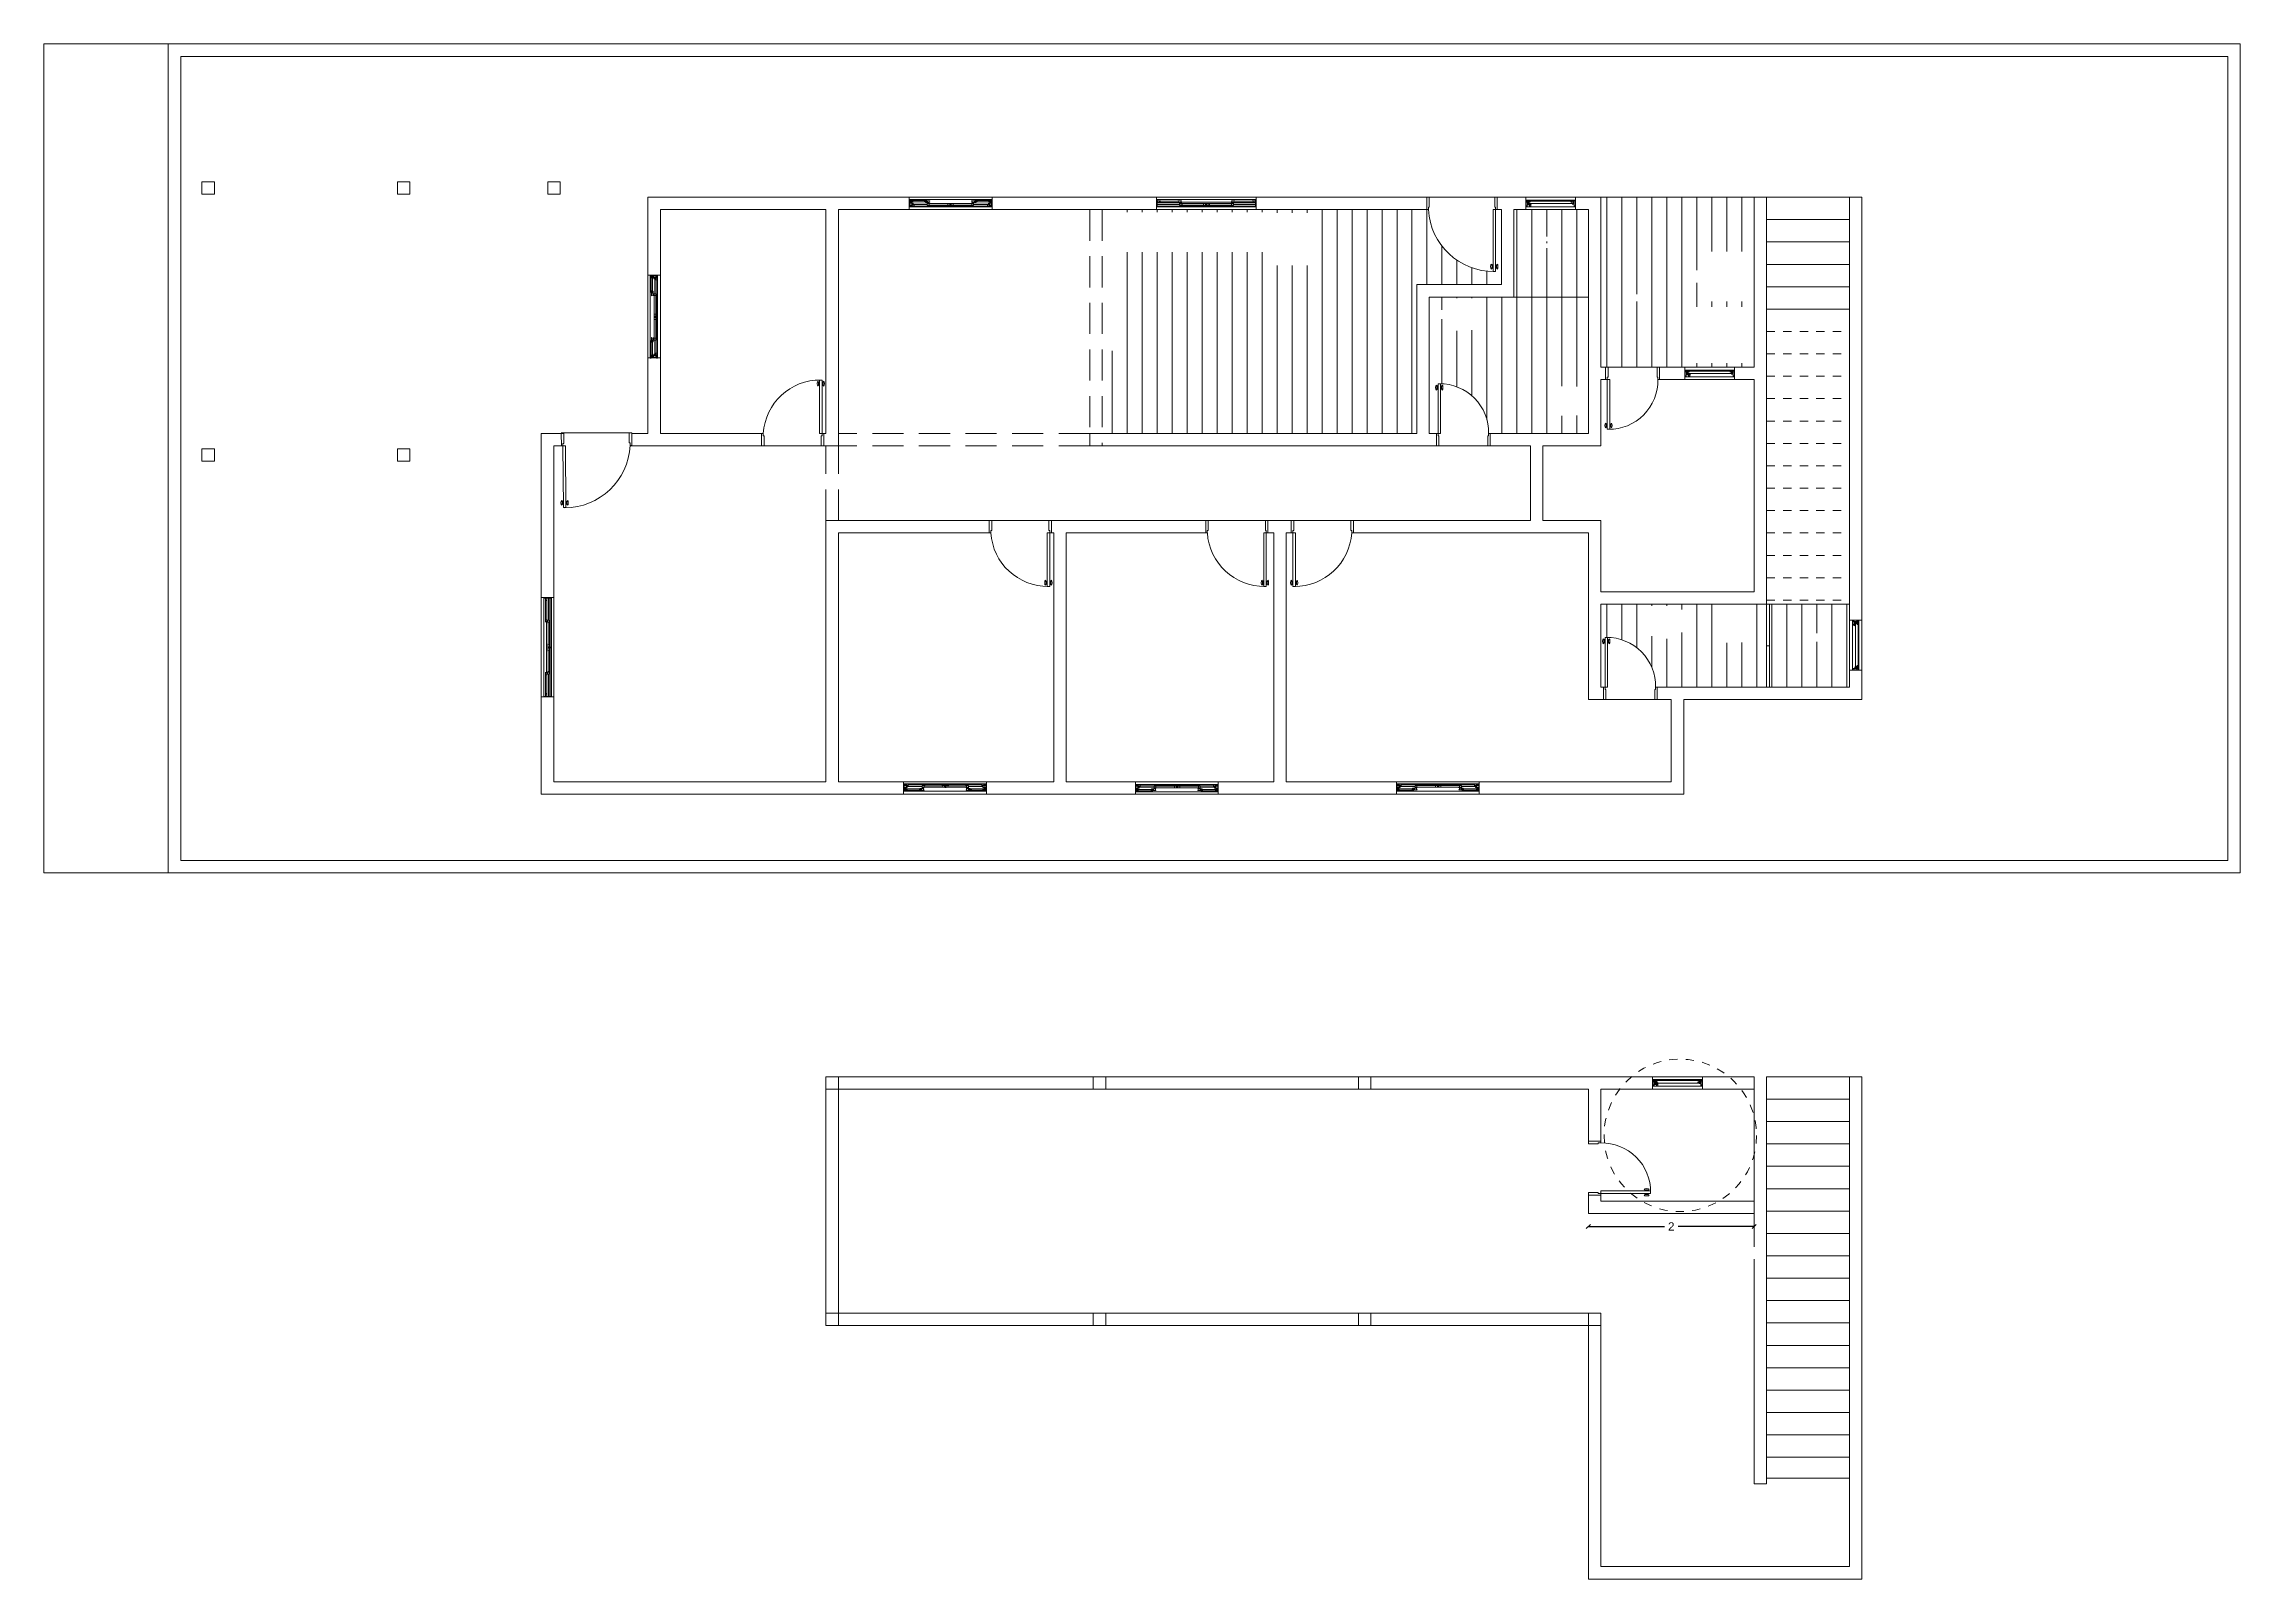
# Model space of a CAD drawing. Header units: metres. Extents: x 1628 to 1845, y 824 to 931.
# Drawn here: x 1754.82 to 1781.32, y 912.91 to 931.43 of the extents above; entities that cross this region are included whole.
import ezdxf

# ---------------------------------------------------------------- set-up
doc = ezdxf.new("R2010")
doc.units = ezdxf.units.M
doc.header["$LTSCALE"] = 0.15
doc.linetypes.add('HIDDEN', pattern=[0.375, 0.25, -0.125])
doc.linetypes.add('HIDDEN2', pattern=[0.1875, 0.125, -0.0625])
doc.layers.get('0').update_dxf_attribs({"lineweight": 0, "plot": 0})
doc.layers.get('Defpoints').update_dxf_attribs({"lineweight": 0})
for name, color, linetype, lineweight in [('Alvenaria', 170, 'Continuous', 0), ('Alvenaria ext', 5, 'Continuous', 5), ('Caixilho', 120, 'Continuous', 0), ('esquadrias', 2, 'Continuous', 0)]:
    doc.layers.add(name, color=color, linetype=linetype, lineweight=lineweight)
doc.styles.get("Standard").update_dxf_attribs({"font": 'arial.ttf'})
doc.dimstyles.new('Lunardi', dxfattribs={"dimtxt": 0.1, "dimasz": 0.05, "dimexe": 0, "dimexo": 0.05, "dimgap": 0.05, "dimtad": 0, "dimzin": 9, "dimtxsty": 'Standard', "dimblk": 'OBLIQUE', "dimcen": 0, "dimse1": 1, "dimse2": 1, "dimclrd": 1, "dimclre": 1, "dimclrt": 1, "dimadec": 0, "dimazin": 0, "dimtfac": 1, "dimtmove": 1, "dimatfit": 2, "dimldrblk": 'OBLIQUE', "dimfxl": 1, "dimarcsym": 0})

msp = doc.modelspace()

# ---------------------------------------------------------------- blocks, each defined once
blk = doc.blocks.new('porta060a')
at = {"layer": 'Caixilho'}
for p, q in [((0.15, 0.63), (0.12, 0.63)), ((0.12, 0.63), (0.12, 0.63)), ((0.12, 0.63), (0.12, 0.62))]:
    blk.add_line(p, q, dxfattribs=at)
for points in [[(0.12, 0.62), (0, 0.62), (0, 0.65), (0.15, 0.65), (0.15, 0.63)], [(0.12, 0.03), (0, 0.03), (0, 0), (0.15, 0), (0.15, 0.02)], [(0.12, 0.03), (0.12, 0.02), (0.15, 0.02)]]:
    blk.add_lwpolyline(points, dxfattribs=at)
for points in [[(0.15, 0.02), (0.15, 0.05), (0.75, 0.05), (0.75, 0.02)], [(0.679, 0.05), (0.729, 0.05), (0.729, 0.055), (0.679, 0.055)], [(0.679, 0.02), (0.729, 0.02), (0.729, 0.015), (0.679, 0.015)], [(0.71, 0.055), (0.698, 0.055), (0.698, 0.063), (0.71, 0.063)], [(0.71, 0.015), (0.698, 0.015), (0.698, 0.007), (0.71, 0.007)]]:
    blk.add_lwpolyline(points, close=True, dxfattribs=at)
blk.add_arc((0.162, 0.042), 0.588, 359.2687, 91.2108, dxfattribs=at)
blk.add_ellipse((0.704, 0.071), major_axis=(-0.0297, 0), ratio=0.275862, dxfattribs=at)
at = {"layer": 'Caixilho', "extrusion": (0, 0, -1)}
blk.add_ellipse((0.704, -0.001), major_axis=(-0.0297, 0), ratio=0.275862, dxfattribs=at)
blk = doc.blocks.new('porta070a')
at = {"layer": 'Caixilho'}
for p, q in [((0.15, 0.73), (0.12, 0.73)), ((0.12, 0.73), (0.12, 0.73)), ((0.12, 0.73), (0.12, 0.72))]:
    blk.add_line(p, q, dxfattribs=at)
for points in [[(0.12, 0.72), (0, 0.72), (0, 0.75), (0.15, 0.75), (0.15, 0.73)], [(0.12, 0.03), (0, 0.03), (0, 0), (0.15, 0), (0.15, 0.02)], [(0.12, 0.03), (0.12, 0.02), (0.15, 0.02)]]:
    blk.add_lwpolyline(points, dxfattribs=at)
for points in [[(0.15, 0.02), (0.15, 0.05), (0.795, 0.05), (0.795, 0.02)], [(0.726, 0.05), (0.776, 0.05), (0.776, 0.055), (0.726, 0.055)], [(0.726, 0.02), (0.776, 0.02), (0.776, 0.015), (0.726, 0.015)], [(0.757, 0.055), (0.745, 0.055), (0.745, 0.063), (0.757, 0.063)], [(0.757, 0.015), (0.745, 0.015), (0.745, 0.007), (0.757, 0.007)]]:
    blk.add_lwpolyline(points, close=True, dxfattribs=at)
blk.add_arc((0.106, 0.042), 0.689, 359.3762, 86.3751, dxfattribs=at)
blk.add_ellipse((0.751, 0.071), major_axis=(-0.0297, 0), ratio=0.275862, dxfattribs=at)
at = {"layer": 'Caixilho', "extrusion": (0, 0, -1)}
blk.add_ellipse((0.751, -0.001), major_axis=(-0.0297, 0), ratio=0.275862, dxfattribs=at)
blk = doc.blocks.new('JCB4F_CS100')
for p, q in [((0, 90), (1000, 90)), ((1000, 0), (0, 0)), ((7, 82), (29, 82)), ((29, 82), (7, 82)), ((7, 69), (28, 69)), ((46, 62), (225, 62)), ((46, 56), (225, 56)), ((46, 13), (178, 13)), ((57, 82), (943, 82)), ((247, 67), (472, 67)), ((247, 50), (472, 50)), ((783, 62), (954, 62)), ((783, 56), (954, 56)), ((954, 13), (822, 13)), ((971, 82), (993, 82)), ((993, 69), (972, 69))]:
    blk.add_line(p, q)
for points in [[(7, 36), (17, 36), (17, 37), (7, 37), (7, 82), (20, 82), (20, 84), (7, 84), (7, 84), (6, 84), (1, 84), (1, 89), (6, 89), (7, 88), (7, 89), (7, 90), (0, 90), (0, 77), (1, 77), (1, 82), (6, 82), (6, 8), (1, 8), (1, 13), (0, 13), (0, 0), (7, 0), (7, 1), (7, 2), (6, 1), (1, 1), (1, 6), (6, 6), (7, 6), (7, 6), (7, 17), (17, 17), (17, 18), (7, 18)], [(993, 36), (983, 36), (983, 37), (993, 37), (993, 82), (980, 82), (980, 84), (993, 84), (993, 84), (994, 84), (999, 84), (999, 89), (994, 89), (993, 88), (993, 89), (993, 90), (1000, 90), (1000, 77), (999, 77), (999, 82), (994, 82), (994, 8), (999, 8), (999, 13), (1000, 13), (1000, 0), (993, 0), (993, 1), (993, 2), (994, 1), (999, 1), (999, 6), (994, 6), (993, 6), (993, 6), (993, 17), (983, 17), (983, 18), (993, 18)]]:
    blk.add_lwpolyline(points, close=True)
for points in [[(7, 45), (43, 45, 0.357337), (45, 47, 0.099331), (45, 67, 0.357337), (43, 69), (33, 69)], [(35, 69), (33, 69), (33, 85), (35, 85), (35, 84, 0.453094), (37, 83), (54, 85, -0.453094), (57, 82), (57, 72, -0.453094), (54, 69), (37, 71, 0.453094), (35, 70), (35, 69)], [(965, 69), (967, 69), (967, 85), (965, 85), (965, 84, -0.453094), (963, 83), (946, 85, 0.453094), (943, 82), (943, 72, 0.453094), (946, 69), (963, 71, -0.453094), (965, 70), (965, 69)], [(993, 45), (957, 45, -0.357337), (955, 47, -0.099331), (955, 67, -0.357337), (957, 69), (967, 69)]]:
    blk.add_lwpolyline(points, format="xyb")
for points in [[(19, 36), (21, 36), (21, 32), (23, 32), (23, 33), (22, 33), (22, 36), (27, 36), (27, 33), (26, 33), (26, 32), (29, 32), (29, 37), (17, 37), (17, 35), (16, 35), (16, 36), (13, 36), (10, 35, 1), (10, 33), (14, 34), (17, 34), (17, 19), (14, 19), (10, 20, 1), (10, 19), (13, 18), (16, 18), (16, 18), (17, 18), (17, 17), (19, 17)], [(205, 34), (203, 34), (203, 31), (201, 31), (201, 32), (202, 32), (202, 34), (196, 34), (196, 32), (198, 32), (198, 31), (195, 31), (195, 35), (206, 35), (206, 34), (208, 34), (208, 34), (210, 34), (214, 33, -1), (214, 32), (210, 33), (206, 33), (206, 18), (210, 18), (214, 19, -1), (214, 18), (210, 17), (208, 17), (208, 17), (206, 17), (206, 15), (205, 15)], [(236, 44), (236, 43), (234, 43), (234, 42), (240, 42), (240, 43), (239, 43), (239, 44), (244, 44, -0.414214), (248, 41), (246, 41), (246, 41, 0.414214), (244, 43), (241, 43), (241, 17), (244, 17, 0.414214), (246, 19), (246, 19), (248, 19), (248, 19, -0.414214), (244, 15), (206, 15), (206, 17), (218, 17), (218, 34), (206, 34), (206, 35), (240, 35), (240, 40), (233, 41), (233, 42), (227, 43, -0.957391), (227, 44)], [(239, 40, 0.957391), (239, 41), (233, 42, -0.388979), (233, 42), (233, 43, 0.39085), (232, 44), (227, 44, -0.39085), (226, 45), (226, 48, -0.414214), (227, 49), (259, 49), (259, 50), (247, 50), (247, 67), (259, 67), (259, 69), (225, 69), (225, 42, 0.414214), (226, 40), (227, 40), (227, 41), (226, 41), (226, 42), (232, 42), (232, 41), (230, 41), (230, 40)], [(495, 50), (497, 48, 0.668179), (498, 48), (498, 54), (499, 54), (499, 53), (501, 53), (501, 54, -0.668179), (502, 54), (503, 53), (507, 54, -1), (507, 53), (499, 51), (499, 47), (497, 47), (495, 49), (460, 49), (460, 50), (472, 50), (472, 67), (460, 67), (460, 69), (495, 69), (497, 71), (499, 71), (499, 66), (507, 64, -1), (507, 63), (503, 64), (502, 63, -0.668179), (501, 63), (501, 64), (499, 65), (499, 63), (498, 63), (498, 69, 0.668179), (497, 69), (495, 67)], [(509, 69), (509, 66), (508, 66), (508, 67), (507, 67), (507, 68), (508, 68), (508, 69), (502, 69), (502, 68), (504, 68), (504, 67), (501, 67), (501, 71), (510, 71), (512, 69), (547, 69), (547, 67), (535, 67), (535, 50), (547, 50), (547, 49), (512, 49), (510, 47), (501, 47), (501, 50), (504, 50), (504, 49), (502, 49), (502, 48), (508, 48), (508, 49), (507, 49), (507, 50), (508, 50), (508, 52), (509, 52), (509, 48, 0.668179), (510, 48), (512, 50), (512, 67), (510, 69, 0.668179)], [(748, 50), (760, 50), (760, 67), (748, 67), (748, 69), (783, 69), (783, 42, -0.414214), (781, 40), (780, 40), (780, 41), (781, 41), (781, 42), (776, 42), (776, 41), (777, 41), (777, 40), (768, 40, -0.957391), (768, 41), (774, 42, 0.388979), (775, 42), (775, 43, -0.39085), (775, 44), (781, 44, 0.39085), (781, 45), (781, 48, 0.414214), (781, 49), (748, 49)], [(764, 44), (764, 43), (766, 43), (766, 42), (760, 42), (760, 43), (761, 43), (761, 44), (756, 44, 0.414214), (753, 41), (754, 41), (754, 41, -0.414214), (756, 43), (759, 43), (759, 17), (756, 17, -0.414214), (754, 19), (754, 19), (753, 19), (753, 19, 0.414214), (756, 15), (794, 15), (794, 17), (782, 17), (782, 34), (794, 34), (794, 35), (760, 35), (760, 40), (767, 41), (767, 42), (773, 43, 0.957391), (773, 44)], [(795, 34), (797, 34), (797, 31), (799, 31), (799, 32), (798, 32), (798, 34), (804, 34), (804, 32), (802, 32), (802, 31), (805, 31), (805, 35), (794, 35), (794, 34), (792, 34), (792, 34), (790, 34), (786, 33, 1), (786, 32), (790, 33), (794, 33), (794, 18), (790, 18), (786, 19, 1), (786, 18), (790, 17), (792, 17), (792, 17), (794, 17), (794, 15), (795, 15)], [(981, 36), (979, 36), (979, 32), (977, 32), (977, 33), (978, 33), (978, 36), (973, 36), (973, 33), (974, 33), (974, 32), (971, 32), (971, 37), (983, 37), (983, 35), (984, 35), (984, 36), (987, 36), (990, 35, -1), (990, 33), (986, 34), (983, 34), (983, 19), (986, 19), (990, 20, -1), (990, 19), (987, 18), (984, 18), (984, 18), (983, 18), (983, 17), (981, 17)]]:
    blk.add_lwpolyline(points, format="xyb", close=True)
for points in [[(21, 29), (46, 29), (46, 25), (45, 25), (45, 28), (34, 28), (34, 14), (45, 14), (45, 17), (46, 17), (46, 13), (13, 13), (13, 14)], [(13, 14), (23, 14), (23, 28), (21, 28), (21, 29)], [(33, 47), (29, 47), (29, 85), (33, 85), (33, 47)], [(178, 29), (46, 29)], [(211, 14), (201, 14), (201, 28), (203, 28), (203, 29), (178, 29), (178, 25), (179, 25), (179, 28), (190, 28), (190, 14), (179, 14), (179, 17), (178, 17), (178, 13), (211, 13), (211, 14)], [(535, 67), (760, 67)], [(535, 50), (760, 50)], [(789, 14), (799, 14), (799, 28), (797, 28), (797, 29), (822, 29), (822, 25), (821, 25), (821, 28), (810, 28), (810, 14), (821, 14), (821, 17), (822, 17), (822, 13), (789, 13), (789, 14)], [(822, 29), (954, 29)], [(979, 29), (954, 29), (954, 25), (955, 25), (955, 28), (966, 28), (966, 14), (955, 14), (955, 17), (954, 17), (954, 13), (987, 13), (987, 14)], [(967, 47), (971, 47), (971, 85), (967, 85), (967, 47)], [(987, 14), (977, 14), (977, 28), (979, 28), (979, 29)]]:
    blk.add_lwpolyline(points)
blk = doc.blocks.new('JCS4F_CS120')
for p, q in [((0, 90), (1200, 90)), ((1200, 0), (0, 0)), ((7, 82), (1193, 82)), ((7, 62), (274, 62)), ((7, 56), (274, 56)), ((926, 62), (1193, 62)), ((926, 56), (1193, 56))]:
    blk.add_line(p, q)
for points in [[(7, 36), (17, 36), (17, 37), (7, 37), (7, 82), (20, 82), (20, 84), (7, 84), (7, 84), (6, 84), (1, 84), (1, 89), (6, 89), (7, 88), (7, 89), (7, 90), (0, 90), (0, 77), (1, 77), (1, 82), (6, 82), (6, 8), (1, 8), (1, 13), (0, 13), (0, 0), (7, 0), (7, 1), (7, 2), (6, 1), (1, 1), (1, 6), (6, 6), (7, 6), (7, 6), (7, 17), (17, 17), (17, 18), (7, 18)], [(1193, 36), (1183, 36), (1183, 37), (1193, 37), (1193, 82), (1180, 82), (1180, 84), (1193, 84), (1193, 84), (1194, 84), (1199, 84), (1199, 89), (1194, 89), (1193, 88), (1193, 89), (1193, 90), (1200, 90), (1200, 77), (1199, 77), (1199, 82), (1194, 82), (1194, 8), (1199, 8), (1199, 13), (1200, 13), (1200, 0), (1193, 0), (1193, 1), (1193, 2), (1194, 1), (1199, 1), (1199, 6), (1194, 6), (1193, 6), (1193, 6), (1193, 17), (1183, 17), (1183, 18), (1193, 18)]]:
    blk.add_lwpolyline(points, close=True)
for points in [[(13, 18), (16, 18), (16, 18), (17, 18), (17, 17), (46, 17), (46, 18), (44, 18), (44, 21), (43, 21), (43, 18), (35, 18), (35, 36), (43, 36), (43, 33), (44, 33), (44, 36), (46, 36), (46, 37), (17, 37), (17, 35), (16, 35), (16, 36), (13, 36), (10, 35, 1), (10, 33), (14, 34), (19, 34), (19, 36), (34, 36), (34, 18), (19, 18), (19, 19), (14, 19), (10, 20, 1), (10, 19)], [(286, 45), (286, 44), (284, 44), (284, 43), (290, 43), (290, 44), (289, 44), (289, 45), (294, 45, -0.414214), (298, 42), (296, 42), (296, 42, 0.414214), (294, 44), (291, 44), (291, 18), (294, 18, 0.414214), (296, 20), (296, 20), (298, 20), (298, 20, -0.414214), (294, 17), (256, 17), (256, 18), (268, 18), (268, 36), (256, 36), (256, 37), (290, 37), (290, 41), (283, 42), (283, 44), (276, 44, -0.957391), (276, 45)], [(602, 63, 0.662016), (602, 63), (603, 64), (607, 63, 1.000039), (608, 64), (599, 66), (599, 70, 0.414342), (599, 71), (598, 71, 0.198923), (597, 70), (595, 69, -0.198886), (595, 69), (561, 69, 0.414214), (560, 68), (560, 65), (561, 65), (561, 67), (572, 67), (572, 50), (561, 50), (561, 53), (560, 53), (560, 49, 0.414214), (561, 49), (595, 49, -0.198886), (595, 48), (597, 47, 0.198923), (598, 47), (599, 47, 0.414342), (599, 47), (599, 51), (608, 53, 1.000039), (607, 54), (603, 53), (602, 54, 0.662016), (602, 54), (602, 53), (599, 53), (599, 54), (599, 54, 0.414075), (598, 54), (598, 49, -0.668231), (597, 48), (595, 50), (595, 67), (597, 69, -0.668231), (598, 69), (598, 64, 0.414075), (599, 63), (599, 63), (599, 65), (602, 64)], [(891, 67), (891, 65), (890, 65), (890, 69), (890, 69), (926, 69), (926, 42, -0.414214), (924, 40), (923, 40), (923, 41), (924, 41), (924, 42), (919, 42), (919, 41), (920, 41), (920, 40), (911, 40, -0.957391), (911, 41), (917, 42, 0.388979), (918, 42), (918, 43, -0.39085), (918, 44), (924, 44, 0.39085), (924, 45), (924, 48, 0.414214), (924, 49), (890, 49), (890, 53), (891, 53), (891, 50), (903, 50), (903, 67)], [(914, 45), (914, 44), (916, 44), (916, 43), (910, 43), (910, 44), (911, 44), (911, 45), (906, 45, 0.414214), (902, 42), (904, 42), (904, 42, -0.414214), (906, 44), (909, 44), (909, 18), (906, 18, -0.414214), (904, 20), (904, 20), (902, 20), (902, 20, 0.414214), (906, 17), (944, 17), (944, 18), (932, 18), (932, 36), (944, 36), (944, 37), (910, 37), (910, 41), (917, 42), (917, 44), (923, 44, 0.957391), (923, 45)], [(1187, 18), (1184, 18), (1184, 18), (1183, 18), (1183, 17), (1154, 17), (1154, 18), (1156, 18), (1156, 21), (1157, 21), (1157, 18), (1165, 18), (1165, 36), (1157, 36), (1157, 33), (1156, 33), (1156, 36), (1154, 36), (1154, 37), (1183, 37), (1183, 35), (1184, 35), (1184, 36), (1187, 36), (1190, 35, -1), (1190, 33), (1186, 34), (1181, 34), (1181, 36), (1166, 36), (1166, 18), (1181, 18), (1181, 19), (1186, 19), (1190, 20, -1), (1190, 19)]]:
    blk.add_lwpolyline(points, format="xyb", close=True)
for points in [[(44, 36), (268, 36)], [(268, 18), (44, 18)], [(291, 31), (909, 31)], [(560, 67), (311, 67)], [(560, 50), (311, 50)], [(892, 67), (648, 67)], [(892, 50), (648, 50)], [(1156, 36), (932, 36)], [(932, 18), (1156, 18)]]:
    blk.add_lwpolyline(points)
blk.add_lwpolyline([(274, 67), (274, 42), (274, 42, 0.414214), (276, 40), (276, 40), (277, 40), (277, 40, 0.29569), (277, 41), (277, 41), (277, 41), (276, 41), (276, 42), (282, 42), (282, 41), (280, 41), (280, 41), (280, 41, 0.414214), (281, 40), (281, 40), (289, 40), (289, 40, 0.84382), (289, 41), (289, 41), (283, 42), (283, 42, -0.388156), (283, 42), (283, 42), (283, 43), (283, 43, 0.39164), (282, 44), (282, 44), (276, 44), (276, 44, -0.39164), (275, 45), (275, 45), (275, 48, -0.414214), (276, 49), (310, 49), (310, 49, 0.407557), (311, 49), (311, 49), (311, 53), (309, 53), (309, 50), (299, 50), (299, 67), (309, 67), (309, 65), (311, 65), (311, 68), (311, 68, 0.414214), (310, 69), (310, 69), (276, 69), (276, 69, 0.414214), (274, 67)], format="xyb")
at = {"linetype": 'Continuous', "flags": 128}
blk.add_lwpolyline([(613, 50), (613, 67), (611, 69, 0.668182), (610, 69), (610, 66), (608, 66), (608, 67), (608, 67, -0.414214), (607, 68), (607, 68), (608, 68), (608, 69), (603, 69), (603, 68), (604, 68), (604, 68, -0.414214), (604, 67, 0.000022), (602, 67, -0.414266), (602, 68), (602, 70, -0.41423), (602, 71), (610, 71, -0.198925), (611, 70), (612, 69, 0.19891), (613, 69), (647, 69, -0.414229), (648, 68), (648, 65), (646, 65), (646, 67), (636, 67), (636, 50), (646, 50), (646, 53), (648, 53), (648, 49, -0.414214), (647, 49), (613, 49, 0.198953), (612, 48, -0.000079), (611, 47, -0.198864), (610, 47), (602, 47, -0.414214), (602, 47), (602, 50, -0.414214), (602, 50), (604, 50, -0.414229), (604, 50), (604, 49), (603, 49), (603, 48), (608, 48), (608, 49), (607, 49), (607, 50, -0.414214), (608, 50), (608, 50), (608, 52), (610, 52), (610, 48, 0.668231), (611, 48)], format="xyb", close=True, dxfattribs=at)
blk = doc.blocks.new('porta080a')
at = {"layer": 'Caixilho'}
for p, q in [((0.15, 0.83), (0.12, 0.83)), ((0.12, 0.83), (0.12, 0.83)), ((0.12, 0.83), (0.12, 0.82))]:
    blk.add_line(p, q, dxfattribs=at)
for points in [[(0.12, 0.82), (0, 0.82), (0, 0.85), (0.15, 0.85), (0.15, 0.83)], [(0.12, 0.03), (0, 0.03), (0, 0), (0.15, 0), (0.15, 0.02)], [(0.12, 0.03), (0.12, 0.02), (0.15, 0.02)]]:
    blk.add_lwpolyline(points, dxfattribs=at)
for points in [[(0.15, 0.02), (0.15, 0.05), (0.895, 0.05), (0.895, 0.02)], [(0.812, 0.05), (0.862, 0.05), (0.862, 0.055), (0.812, 0.055)], [(0.812, 0.02), (0.862, 0.02), (0.862, 0.015), (0.812, 0.015)], [(0.843, 0.055), (0.831, 0.055), (0.831, 0.063), (0.843, 0.063)], [(0.843, 0.015), (0.831, 0.015), (0.831, 0.007), (0.843, 0.007)]]:
    blk.add_lwpolyline(points, close=True, dxfattribs=at)
blk.add_arc((0.107, 0.042), 0.789, 359.4551, 86.8474, dxfattribs=at)
blk.add_ellipse((0.837, 0.071), major_axis=(-0.0297, 0), ratio=0.275862, dxfattribs=at)
at = {"layer": 'Caixilho', "extrusion": (0, 0, -1)}
blk.add_ellipse((0.837, -0.001), major_axis=(-0.0297, 0), ratio=0.275862, dxfattribs=at)
blk = doc.blocks.new('JMA_CL060')
for p, q in [((0, 0), (0, 600)), ((13, 600), (67, 600)), ((39, 66), (39, 557)), ((69, 27), (69, 571)), ((80, 0), (80, 600)), ((39, 523), (39, 523)), ((0, 0), (80, 0)), ((37, 63), (37, 64)), ((37, 63), (37, 64)), ((44, 27), (63, 27)), ((65, 17), (65, 26))]:
    blk.add_line(p, q)
blk.add_lwpolyline([(37, 562), (37, 562), (37, 564), (36, 564), (36, 563), (33, 563), (33, 569), (36, 569), (36, 567), (37, 567), (37, 570), (33, 570), (33, 583), (37, 583), (37, 579), (39, 579), (39, 580), (38, 580), (38, 583), (43, 583), (43, 580), (42, 580), (42, 579), (45, 579), (45, 583), (72, 583), (72, 570, 1.974147), (74, 569), (74, 593), (74, 594), (74, 594), (74, 599), (79, 599), (79, 594), (78, 594), (79, 593), (80, 593), (80, 600), (67, 600), (67, 599), (72, 599), (72, 584), (59, 584, -0.469413), (58, 585, 0.206251), (57, 588, 0.239932), (57, 588), (56, 588, 0.654961), (55, 587, -0.12117), (56, 586), (56, 586, -0.115143), (56, 586), (56, 586, -0.265542), (54, 584), (54, 584, -0.115143), (53, 584), (53, 584, -0.265542), (52, 586), (52, 586, -0.115143), (52, 586), (52, 586, -0.12117), (53, 587, 0.654961), (52, 588), (51, 588, 0.239932), (51, 588, 0.206251), (50, 585, -0.469413), (49, 584), (22, 584, -0.469413), (21, 585, 0.206251), (20, 588, 0.239932), (20, 588), (19, 588, 0.654961), (19, 587, -0.12117), (19, 586), (19, 586, -0.115143), (19, 586), (19, 586, -0.265542), (18, 584), (18, 584, -0.115143), (17, 584), (17, 584, -0.265542), (15, 586), (15, 586, -0.115143), (15, 586), (15, 586, -0.12117), (16, 587, 0.654961), (15, 588), (15, 588, 0.239932), (14, 588, 0.206251), (13, 585, -0.469413), (12, 584), (8, 584), (8, 599), (13, 599), (13, 600), (0, 600), (0, 593), (1, 593), (2, 594), (1, 594), (1, 599), (6, 599), (6, 594), (6, 594), (6, 593), (6, 583), (32, 583), (32, 562), (32, 562)], format="xyb")
for points in [[(60, 545), (68, 545), (68, 571), (68, 571), (68, 571), (44, 571, 0.414214), (39, 566), (39, 557), (40, 557), (40, 545), (48, 545), (48, 546), (42, 546), (42, 557), (66, 557), (66, 546), (60, 546), (60, 545)], [(36, 36), (36, 35), (37, 35), (37, 38), (30, 38), (30, 17), (6, 17), (6, 7), (6, 6), (6, 6), (6, 1), (1, 1), (1, 6), (2, 6), (1, 7), (0, 7), (0, 0), (13, 0), (13, 1), (8, 1), (8, 16), (12, 16, -0.469413), (13, 15, 0.206251), (14, 12, 0.239932), (15, 12), (15, 12, 0.654961), (16, 13, -0.12117), (15, 14), (15, 14, -0.115143), (15, 14), (15, 14, -0.265542), (17, 16), (17, 16, -0.115143), (18, 16), (18, 16, -0.265542), (19, 14), (19, 14, -0.115143), (19, 14), (19, 14, -0.12117), (19, 13, 0.654961), (19, 12), (20, 12, 0.239932), (20, 12, 0.206251), (21, 15, -0.469413), (22, 16), (49, 16, -0.469413), (50, 15, 0.206251), (51, 12, 0.239932), (51, 12), (52, 12, 0.654961), (53, 13, -0.12117), (52, 14), (52, 14, -0.115143), (52, 14), (52, 14, -0.265542), (53, 16), (53, 16, -0.115143), (54, 16), (54, 16, -0.265542), (56, 14), (56, 14, -0.115143), (56, 14), (56, 14, -0.12117), (55, 13, 0.654961), (56, 12), (57, 12, 0.239932), (57, 12, 0.206251), (58, 15, -0.469413), (59, 16), (64, 16), (64, 6), (72, 6), (72, 1), (67, 1), (67, 0), (80, 0), (80, 7), (79, 7), (78, 6), (79, 6), (79, 1), (74, 1), (74, 6), (74, 6), (74, 7), (65, 7), (65, 17), (31, 17), (31, 30), (37, 30), (37, 32), (36, 32), (36, 31), (31, 31), (31, 36)], [(40, 41), (40, 53), (40, 65, 0.414214), (39, 66), (33, 66, 0.414214), (32, 65), (32, 64), (37, 64), (37, 44), (32, 44), (32, 42, 0.414214), (33, 41), (39, 41)]]:
    blk.add_lwpolyline(points, format="xyb", close=True)
for points in [[(68, 571), (69, 571)], [(21, 46), (5, 46), (5, 61), (21, 61)], [(32, 45), (28, 45), (28, 36), (30, 35), (30, 30), (27, 27), (22, 27), (21, 45), (21, 63), (32, 63)], [(32, 63), (32, 44), (32, 44), (32, 63), (32, 63), (37, 63), (37, 44), (32, 44)], [(39, 41), (39, 27), (42, 27), (42, 28), (40, 28), (40, 30), (66, 30), (66, 28), (64, 28), (64, 27), (68, 27), (68, 53), (60, 53), (60, 53), (60, 52), (66, 52), (66, 41), (42, 41), (42, 52), (48, 52), (48, 53), (40, 53)]]:
    blk.add_lwpolyline(points)
blk.add_lwpolyline([(42, 28), (42, 27), (39, 27), (39, 26), (68, 26), (68, 13), (66, 13), (66, 12), (69, 12), (69, 27), (64, 27), (64, 28), (66, 28), (66, 29), (63, 29), (63, 27), (44, 27), (44, 29), (41, 29), (41, 28)], close=True)
blk = doc.blocks.new('_Oblique')
at = {"color": 0, "linetype": 'ByBlock', "lineweight": -2}
blk.add_line((-0.5, -0.5), (0.5, 0.5), dxfattribs=at)
blk = doc.blocks.new('*D195')
at = {"layer": 'Alvenaria', "color": 1, "lineweight": -2, "ltscale": 0.3}
for p, q in [((1773.457, 917.164), (1774.374, 917.164)), ((1775.457, 917.164), (1774.541, 917.164))]:
    blk.add_line(p, q, dxfattribs=at)
at = {"layer": 'Defpoints', "color": 0, "ltscale": 0.3}
for p in [(1773.457, 917.32), (1775.457, 917.32), (1773.457, 917.164)]:
    blk.add_point(p, dxfattribs=at)
at = {"layer": 'Alvenaria', "color": 1, "lineweight": -2, "ltscale": 0.3, "xscale": 0.05, "yscale": 0.05, "zscale": 0.05, "rotation": 180}
blk.add_blockref('_Oblique', (1773.457, 917.164), dxfattribs=at)
at = {"layer": 'Alvenaria', "color": 1, "lineweight": -2, "ltscale": 0.3, "xscale": 0.05, "yscale": 0.05, "zscale": 0.05}
blk.add_blockref('_Oblique', (1775.457, 917.164), dxfattribs=at)
at = {"layer": 'Alvenaria', "color": 1, "ltscale": 0.3, "insert": (1774.457, 917.164), "char_height": 0.1, "attachment_point": 5}
blk.add_mtext('2', dxfattribs=at)

# ---------------------------------------------------------------- dimensions: what is measured, and where the dimension line sits
at = {"layer": 'Alvenaria', "ltscale": 0.3}
dim = msp.add_aligned_dim(p1=(1775.457, 917.32), p2=(1773.457, 917.32), distance=0.156, dimstyle='Lunardi', dxfattribs=at)
dim.commit()
dim.dimension.update_dxf_attribs({"geometry": '*D195', "text_midpoint": (1774.457, 917.164)})

# ---------------------------------------------------------------- hatches: boundary and pattern name
at = {"layer": 'Alvenaria', "ltscale": 10}
h = msp.add_hatch(dxfattribs=at)
h.set_pattern_fill('ANSI31', scale=0.057, angle=45)
h.set_pattern_definition([(90, (126.44673, 43.0838), (-0.180975, 3e-17), [])])
h.paths.add_polyline_path([(1775.607, 924.669), (1773.607, 924.669), (1773.607, 923.669), (1773.638, 923.669), (1773.638, 923.669), (1773.658, 923.669), (1773.658, 924.198), (1773.653, 924.198), (1773.653, 924.218), (1773.645, 924.218), (1773.645, 924.229), (1773.653, 924.229), (1773.653, 924.248), (1773.658, 924.248), (1773.658, 924.269), (1773.673, 924.269, -0.424176), (1774.268, 923.669), (1774.288, 923.669), (1775.607, 923.669)])
h.paths.add_polyline_path([(1775.058, 924.278, -0.054364), (1775.042, 924.318, -0.024258), (1775.037, 924.348, -0.02486), (1775.032, 924.408, -0.027041), (1775.035, 924.478, -0.012146), (1775.039, 924.508, -0.01224), (1775.044, 924.538, -0.23338), (1775.093, 924.598, 0.230445), (1775.102, 924.611), (1775.102, 924.666), (1775.332, 924.666), (1775.332, 924.611, 0.230445), (1775.341, 924.598, -0.23338), (1775.389, 924.538, -0.01224), (1775.395, 924.508, -0.012146), (1775.399, 924.478, -0.027041), (1775.401, 924.408, -0.02486), (1775.397, 924.348, -0.024258), (1775.391, 924.318, -0.054364), (1775.376, 924.278, -0.124881), (1775.317, 924.211, -0.148509), (1775.217, 924.181, -0.148509), (1775.117, 924.211, -0.124881)], flags=16)
h.paths.add_polyline_path([(1775.317, 924.542, -0.02684), (1775.32, 924.542), (1775.32, 924.542)], flags=0)
h.paths.add_polyline_path([(1774.46, 924.258, -0.034419), (1774.379, 924.252, -0.034419), (1774.299, 924.258, -0.449592), (1774.133, 924.506, -0.075504), (1774.193, 924.645, -0.258665), (1774.204, 924.651), (1774.534, 924.651), (1774.554, 924.651, -0.258665), (1774.565, 924.645, -0.075504), (1774.625, 924.506, -0.449592)], flags=16)
h.paths.add_polyline_path([(1775.191, 924.378, -0.226513), (1775.171, 924.413), (1775.171, 924.492, -0.186813), (1775.262, 924.492), (1775.262, 924.413, -0.226513), (1775.243, 924.378, -0.326923)], flags=0)
h.paths.add_polyline_path([(1774.507, 924.302, -0.076889), (1774.379, 924.282, -0.076883), (1774.251, 924.302, -0.537192), (1774.195, 924.499, -0.002642), (1774.236, 924.557, -0.277822), (1774.249, 924.562, -0.000248), (1774.254, 924.567), (1774.224, 924.651), (1774.263, 924.572), (1774.495, 924.572), (1774.534, 924.651), (1774.505, 924.567, -0.000248), (1774.509, 924.562, -0.277822), (1774.522, 924.557, -0.002642), (1774.564, 924.499, -0.537166)], flags=0)
h.paths.add_polyline_path([(1775.134, 924.608, -1), (1775.149, 924.608, -1)], flags=0)
h.paths.add_polyline_path([(1774.348, 924.519, -1), (1774.411, 924.519, -1)], flags=0)
h.paths.add_polyline_path([(1775.284, 924.608, -1), (1775.299, 924.608, -1)], flags=0)
h.paths.add_polyline_path([(1774.449, 924.612, -1), (1774.477, 924.612, -1)], flags=0)
h.paths.add_polyline_path([(1774.365, 924.612, -1), (1774.393, 924.612, -1)], flags=0)
h.paths.add_polyline_path([(1774.281, 924.612, -1), (1774.309, 924.612, -1)], flags=0)
h.paths.add_polyline_path([(1775.642, 923.669), (1776.607, 923.669), (1776.607, 924.669), (1776.174, 924.669), (1776.174, 924.339, -14.251384), (1776.154, 924.339), (1776.154, 924.669), (1775.642, 924.669)])
h.paths.add_polyline_path([(1773.607, 928.212), (1773.607, 927.529), (1773.695, 927.529), (1774.315, 927.529), (1775.457, 927.529), (1775.457, 928.212), (1775.382, 928.212), (1775.382, 928.192, 0.224905), (1775.386, 928.183), (1775.418, 928.151, -0.220422), (1775.422, 928.143), (1775.422, 927.692, -0.177579), (1775.419, 927.685), (1775.384, 927.65, 0.173176), (1775.382, 927.643), (1775.382, 927.622), (1775.403, 927.622), (1775.403, 927.597), (1775.382, 927.597), (1775.382, 927.578), (1774.753, 927.578, -0.414214), (1774.742, 927.589), (1774.742, 928.212)])
h.paths.add_polyline_path([(1773.607, 928.212), (1774.742, 928.212), (1774.742, 928.247, -0.414214), (1774.753, 928.258), (1775.382, 928.258), (1775.382, 928.238), (1775.403, 928.238), (1775.403, 928.212), (1775.457, 928.212), (1775.457, 929.579), (1773.607, 929.579)])
h.paths.add_polyline_path([(1774.025, 928.364, -1), (1774.15, 928.364, -1)], flags=16)
h.paths.add_polyline_path([(1774.056, 928.364, -0.414214), (1774.087, 928.395), (1774.087, 928.364), (1774.119, 928.364, -0.414214), (1774.087, 928.333), (1774.087, 928.364)], flags=0)
h.paths.add_polyline_path([(1774.778, 928.872, -0.400649), (1774.861, 928.922), (1775.411, 928.922), (1775.411, 928.322), (1774.861, 928.322, -0.400649), (1774.778, 928.372, -0.047837)], flags=16)
h.paths.add_polyline_path([(1775.051, 928.862), (1775.261, 928.862, -0.414214), (1775.331, 928.792), (1775.331, 928.452, -0.414214), (1775.261, 928.382), (1775.051, 928.382)], flags=0)
h.paths.add_polyline_path([(1773.457, 928.374), (1773.457, 929.429), (1772.557, 929.429), (1772.557, 928.374)])
h.paths.add_polyline_path([(1772.893, 929.025), (1772.964, 929.025), (1772.964, 929.045), (1772.893, 929.045, -14.251384)], flags=16)
h.paths.add_polyline_path([(1772.253, 926.729), (1772.273, 926.729), (1773.457, 926.729), (1773.457, 927.006), (1773.402, 927.006, 0.230445), (1773.388, 926.997, -0.23338), (1773.328, 926.948, -0.01224), (1773.298, 926.943, -0.012146), (1773.268, 926.939, -0.027041), (1773.198, 926.936, -0.02486), (1773.138, 926.941, -0.024258), (1773.108, 926.946, -0.054364), (1773.068, 926.962, -0.124881), (1773.002, 927.021, -0.148509), (1772.972, 927.121, -0.148509), (1773.002, 927.221, -0.124881), (1773.068, 927.28, -0.054364), (1773.108, 927.295, -0.024258), (1773.138, 927.301, -0.02486), (1773.198, 927.305, -0.027041), (1773.268, 927.303, -0.012146), (1773.298, 927.299, -0.01224), (1773.328, 927.293, -0.23338), (1773.388, 927.245, 0.230445), (1773.402, 927.236), (1773.457, 927.236), (1773.457, 928.374), (1772.557, 928.374), (1771.535, 928.374), (1771.535, 926.729), (1771.643, 926.729), (1771.643, 927.258), (1771.638, 927.258), (1771.638, 927.277), (1771.63, 927.277), (1771.63, 927.288), (1771.638, 927.288), (1771.638, 927.308), (1771.643, 927.308), (1771.643, 927.329), (1771.658, 927.329, -0.424176)])
h.paths.add_polyline_path([(1772.016, 927.968, -0.034419), (1771.935, 927.962, -0.034419), (1771.855, 927.968, -0.449592), (1771.689, 928.216, -0.075504), (1771.75, 928.355, -0.258665), (1771.76, 928.361), (1772.091, 928.361), (1772.111, 928.361, -0.258665), (1772.121, 928.355, -0.075504), (1772.182, 928.216, -0.449592)], flags=16)
h.paths.add_polyline_path([(1771.935, 927.992, -0.076883), (1771.807, 928.011, -0.537192), (1771.751, 928.209, -0.002642), (1771.792, 928.267, -0.277822), (1771.805, 928.272, -0.000248), (1771.81, 928.277), (1771.78, 928.361), (1771.819, 928.281), (1772.052, 928.281), (1772.091, 928.361), (1772.061, 928.277, -0.000248), (1772.065, 928.272, -0.277822), (1772.078, 928.267, -0.002642), (1772.12, 928.209, -0.537166), (1772.064, 928.011, -0.076889)], flags=0)
h.paths.add_polyline_path([(1772.558, 927.124, -1), (1772.433, 927.124, -1)], flags=16)
h.paths.add_polyline_path([(1772.496, 927.124), (1772.527, 927.124, -0.414214), (1772.496, 927.092), (1772.496, 927.124), (1772.465, 927.124, -0.414214), (1772.496, 927.155)], flags=0)
h.paths.add_polyline_path([(1771.904, 928.229, -1), (1771.967, 928.229, -1)], flags=0)
h.paths.add_polyline_path([(1772.006, 928.321, -1), (1772.033, 928.321, -1)], flags=16)
h.paths.add_polyline_path([(1771.922, 928.321, -1), (1771.949, 928.321, -1)], flags=16)
h.paths.add_polyline_path([(1771.838, 928.321, -1), (1771.865, 928.321, -1)], flags=16)
h.paths.add_polyline_path([(1767.792, 928.212), (1767.792, 927.727), (1767.592, 927.727), (1767.592, 926.729), (1771.385, 926.729), (1771.385, 928.212)])
h.paths.add_polyline_path([(1769.132, 927.329, -1), (1769.007, 927.329, -1)], flags=16)
h.paths.add_polyline_path([(1769.101, 927.329, -0.414214), (1769.07, 927.298), (1769.07, 927.329), (1769.039, 927.329, -0.414214), (1769.07, 927.36), (1769.07, 927.329)], flags=0)
h.paths.add_polyline_path([(1771.385, 928.212), (1771.385, 928.524), (1772.407, 928.524), (1772.407, 929.429), (1772.357, 929.429), (1772.337, 929.429), (1772.337, 928.766), (1772.342, 928.766), (1772.342, 928.747), (1772.35, 928.747), (1772.35, 928.735), (1772.342, 928.735), (1772.342, 928.716), (1772.337, 928.716), (1772.337, 928.683), (1772.322, 928.683, -0.400945), (1771.527, 929.429), (1771.507, 929.429), (1767.792, 929.429), (1767.792, 928.212)])
h.paths.add_polyline_path([(1770.234, 928.757), (1769.634, 928.757), (1769.634, 929.389), (1770.234, 929.389)], flags=16)
h.paths.add_polyline_path([(1770.152, 928.804), (1770.152, 928.774), (1770.109, 928.774), (1770.109, 928.804), (1770.052, 928.804), (1770.052, 928.774), (1770.009, 928.774), (1770.009, 928.804), (1769.952, 928.804), (1769.952, 928.774), (1769.909, 928.774), (1769.909, 928.804), (1769.852, 928.804), (1769.852, 928.774), (1769.809, 928.774), (1769.809, 928.804), (1769.752, 928.804), (1769.752, 928.774), (1769.709, 928.774), (1769.709, 928.804)], flags=0)
h.paths.add_polyline_path([(1770.195, 928.849), (1769.677, 928.849), (1769.677, 929.348), (1770.195, 929.348)], flags=0)
h.paths.add_polyline_path([(1770.035, 928.964, -1), (1770.098, 928.964, -1)], flags=0)
h.paths.add_polyline_path([(1770.035, 929.22, -1), (1770.098, 929.22, -1)], flags=0)
h.paths.add_polyline_path([(1769.771, 928.964, -1), (1769.833, 928.964, -1)], flags=0)
h.paths.add_polyline_path([(1769.768, 929.217, -1), (1769.831, 929.217, -1)], flags=0)
h.paths.add_polyline_path([(1769.521, 928.916), (1767.819, 928.916), (1767.819, 929.398), (1769.521, 929.398)], flags=16)
h.paths.add_polyline_path([(1768.827, 928.99), (1768.617, 928.99, -0.414214), (1768.575, 929.032), (1768.575, 929.242, -0.414214), (1768.617, 929.284), (1768.696, 929.284), (1768.696, 929.308, -0.1691), (1768.688, 929.33, -0.1691), (1768.696, 929.351), (1768.696, 929.371, -0.414214), (1768.699, 929.375), (1768.745, 929.375, -0.414214), (1768.749, 929.371), (1768.749, 929.351, -0.1691), (1768.756, 929.33, -0.1691), (1768.749, 929.308), (1768.749, 929.284), (1768.827, 929.284, -0.414214), (1768.869, 929.242), (1768.869, 929.032, -0.414214)], flags=0)
h.paths.add_polyline_path([(1768.7, 929.137, -1), (1768.745, 929.137, -1)], flags=0)
h.paths.add_polyline_path([(1768.708, 929.137, -1), (1768.737, 929.137, -1)], flags=0)
h.paths.add_polyline_path([(1768.696, 929.33, -1), (1768.749, 929.33, -1)], flags=0)
h.paths.add_polyline_path([(1775.345, 928.393), (1775.345, 928.715), (1775.139, 928.715), (1775.139, 928.393)], flags=8)
h.paths.add_polyline_path([(1774.155, 928.392), (1774.559, 928.392), (1774.559, 928.584), (1774.155, 928.584)], flags=24)
h.paths.add_polyline_path([(1773.946, 928.59), (1774.765, 928.59), (1774.765, 928.808), (1773.946, 928.808)], flags=24)
h.paths.add_polyline_path([(1773.692, 928.945), (1775.306, 928.945), (1775.306, 929.245), (1773.692, 929.245)], flags=24)
h.paths.add_polyline_path([(1772.844, 928.736), (1772.844, 929.057), (1772.637, 929.057), (1772.637, 928.736)], flags=24)
h.paths.add_polyline_path([(1772.841, 929.135), (1773.179, 929.135), (1773.18, 929.435), (1772.841, 929.435)], flags=9)
h.paths.add_polyline_path([(1772.331, 927.992), (1772.653, 927.992), (1772.653, 928.199), (1772.331, 928.199)], flags=24)
h.paths.add_polyline_path([(1773.3, 927.386), (1773.3, 927.707), (1773.093, 927.707), (1773.093, 927.386)], flags=24)
h.paths.add_polyline_path([(1772.564, 927.152), (1772.968, 927.152), (1772.968, 927.343), (1772.564, 927.343)], flags=24)
h.paths.add_polyline_path([(1772.301, 927.384), (1773.119, 927.384), (1773.119, 927.603), (1772.301, 927.603)], flags=24)
h.paths.add_polyline_path([(1772.479, 927.682), (1772.96, 927.681), (1772.96, 927.981), (1772.479, 927.982)], flags=24)
h.paths.add_polyline_path([(1769.138, 927.357), (1769.542, 927.357), (1769.542, 927.549), (1769.138, 927.549)], flags=24)
h.paths.add_polyline_path([(1769.09, 927.592), (1770.01, 927.592), (1770.01, 927.811), (1769.09, 927.811)], flags=24)
h.paths.add_polyline_path([(1768.913, 927.848), (1770.108, 927.848), (1770.108, 928.148), (1768.913, 928.148)], flags=24)
h.paths.add_polyline_path([(1771.731, 928.584), (1772.053, 928.584), (1772.053, 928.79), (1771.731, 928.79)], flags=24)
h.paths.add_polyline_path([(1768.665, 929.111), (1769.07, 929.111), (1769.07, 929.411), (1768.665, 929.411)], flags=24)

# ---------------------------------------------------------------- linework, layer by layer
for p, q in [((1756.321, 931.428), (1754.821, 931.428)), ((1754.821, 931.428), (1754.821, 921.428)), ((1772.357, 929.579), (1771.507, 929.579)), ((1772.357, 929.579), (1771.507, 929.579)), ((1771.507, 929.579), (1771.507, 929.429)), ((1772.357, 929.429), (1772.357, 929.579)), ((1775.457, 929.579), (1773.607, 929.579)), ((1774.315, 927.529), (1773.651, 927.529)), ((1774.315, 927.529), (1773.665, 927.529)), ((1773.665, 927.529), (1773.665, 927.379)), ((1774.315, 927.379), (1774.315, 927.529)), ((1761.063, 926.729), (1760.822, 926.729)), ((1761.913, 926.735), (1761.063, 926.735)), ((1762.109, 926.729), (1761.913, 926.729)), ((1771.385, 926.729), (1767.442, 926.729)), ((1771.623, 926.729), (1771.623, 926.579)), ((1772.273, 926.579), (1772.273, 926.729)), ((1760.972, 926.579), (1761.064, 926.579)), ((1762.259, 926.579), (1761.894, 926.579)), ((1764.23, 926.579), (1763.48, 926.579)), ((1772.273, 926.579), (1771.623, 926.579)), ((1771.623, 926.579), (1772.273, 926.579)), ((1766.977, 925.679), (1766.227, 925.679)), ((1768.839, 925.679), (1769.589, 925.679)), ((1770.622, 925.679), (1769.872, 925.679)), ((1775.607, 924.169), (1775.642, 924.169)), ((1773.638, 923.669), (1773.638, 923.519)), ((1774.288, 923.669), (1774.288, 923.519)), ((1774.457, 922.528), (1774.457, 923.519)), ((1774.607, 922.378), (1774.607, 923.519)), ((1773.607, 922.378), (1774.607, 922.378)), ((1756.321, 921.428), (1754.821, 921.428)), ((1773.457, 915.97), (1764.407, 915.97)), ((1773.457, 915.97), (1773.607, 915.97)), ((1773.457, 912.911), (1773.457, 915.97)), ((1775.457, 914.061), (1775.607, 914.061)), ((1776.757, 912.911), (1773.457, 912.911))]:
    msp.add_line(p, q, dxfattribs=at)
at = {"layer": 'Alvenaria'}
for p, q in [((1771.507, 929.579), (1762.109, 929.579)), ((1762.109, 929.579), (1762.109, 926.729)), ((1764.257, 929.429), (1762.259, 929.429)), ((1762.259, 929.429), (1762.259, 926.729)), ((1764.257, 929.429), (1764.257, 926.729)), ((1771.507, 929.429), (1764.407, 929.429)), ((1764.407, 929.429), (1764.407, 926.579)), ((1773.607, 929.579), (1772.357, 929.579)), ((1772.407, 929.429), (1772.357, 929.429)), ((1772.407, 928.524), (1772.407, 929.429)), ((1773.457, 929.429), (1772.557, 929.429)), ((1772.557, 928.374), (1772.557, 929.429)), ((1773.457, 926.729), (1773.457, 929.429)), ((1773.607, 927.529), (1773.607, 929.579)), ((1775.457, 927.529), (1775.457, 929.579)), ((1775.607, 929.579), (1775.457, 929.579)), ((1775.607, 924.669), (1775.607, 929.579)), ((1775.607, 929.579), (1776.757, 929.579)), ((1776.607, 929.579), (1776.607, 923.669)), ((1776.757, 929.579), (1776.757, 923.519)), ((1775.607, 929.309), (1776.607, 929.309)), ((1775.607, 929.039), (1776.607, 929.039)), ((1775.607, 928.769), (1776.027, 928.769)), ((1776.027, 928.769), (1776.607, 928.769)), ((1771.385, 928.524), (1771.385, 926.729)), ((1771.535, 928.374), (1771.535, 926.729)), ((1772.557, 928.374), (1771.535, 928.374)), ((1772.557, 928.374), (1773.457, 928.374)), ((1775.607, 928.499), (1776.043, 928.499)), ((1776.043, 928.499), (1776.607, 928.499)), ((1775.607, 928.229), (1776.607, 928.229)), ((1773.695, 927.529), (1773.607, 927.529)), ((1775.457, 927.529), (1774.285, 927.529)), ((1773.607, 926.579), (1773.607, 927.379)), ((1773.715, 927.379), (1773.607, 927.379)), ((1775.457, 927.379), (1774.295, 927.379)), ((1775.457, 927.379), (1775.457, 924.819)), ((1760.822, 926.729), (1760.822, 922.378)), ((1762.259, 926.729), (1763.5, 926.729)), ((1764.18, 926.729), (1764.257, 926.729)), ((1767.442, 926.729), (1767.442, 926.579)), ((1771.535, 926.729), (1771.673, 926.729)), ((1772.253, 926.729), (1773.457, 926.729)), ((1760.972, 926.579), (1760.972, 922.528)), ((1762.259, 926.579), (1763.51, 926.579)), ((1764.2, 926.579), (1764.407, 926.579)), ((1767.442, 926.579), (1771.653, 926.579)), ((1772.243, 926.579), (1772.757, 926.579)), ((1772.757, 925.679), (1772.757, 926.579)), ((1772.907, 926.579), (1773.607, 926.579)), ((1772.907, 925.679), (1772.907, 926.579)), ((1764.257, 925.679), (1766.227, 925.679)), ((1764.257, 925.679), (1764.257, 922.528)), ((1766.977, 925.679), (1768.839, 925.679)), ((1769.589, 925.679), (1769.872, 925.679)), ((1770.622, 925.679), (1772.757, 925.679)), ((1772.907, 925.679), (1773.607, 925.679)), ((1773.607, 924.819), (1773.607, 925.679)), ((1764.407, 925.529), (1766.227, 925.529)), ((1764.407, 925.529), (1764.407, 922.528)), ((1766.977, 925.529), (1767.007, 925.529)), ((1767.007, 925.529), (1767.007, 922.528)), ((1767.157, 925.529), (1768.839, 925.529)), ((1767.157, 925.529), (1767.157, 922.528)), ((1769.589, 925.529), (1769.661, 925.529)), ((1769.661, 922.528), (1769.661, 925.529)), ((1769.811, 925.529), (1769.872, 925.529)), ((1769.811, 922.528), (1769.811, 925.529)), ((1770.622, 925.529), (1773.457, 925.529)), ((1773.457, 923.519), (1773.457, 925.529)), ((1773.607, 924.819), (1775.457, 924.819)), ((1773.607, 923.669), (1773.607, 924.669)), ((1773.607, 924.669), (1776.607, 924.669)), ((1773.688, 923.669), (1773.607, 923.669)), ((1776.607, 923.669), (1774.268, 923.669)), ((1774.258, 923.519), (1773.457, 923.519)), ((1774.457, 923.519), (1774.258, 923.519)), ((1776.757, 923.519), (1774.607, 923.519)), ((1760.972, 922.528), (1764.257, 922.528)), ((1764.407, 922.528), (1767.007, 922.528)), ((1767.157, 922.528), (1769.661, 922.528)), ((1769.811, 922.528), (1774.457, 922.528)), ((1760.822, 922.378), (1773.607, 922.378)), ((1771.507, 918.97), (1764.257, 918.97)), ((1764.257, 918.97), (1764.257, 915.97)), ((1771.507, 918.82), (1764.257, 918.82)), ((1764.407, 918.97), (1764.407, 915.97)), ((1775.457, 918.97), (1771.507, 918.97)), ((1773.457, 918.82), (1771.507, 918.82)), ((1773.457, 918.82), (1773.457, 918.192)), ((1773.607, 918.82), (1775.457, 918.82)), ((1773.607, 918.82), (1773.607, 918.192)), ((1775.457, 916.92), (1775.457, 918.97)), ((1775.607, 914.061), (1775.607, 918.97)), ((1775.607, 918.97), (1776.757, 918.97)), ((1776.607, 918.97), (1776.607, 913.061)), ((1776.757, 918.97), (1776.757, 912.911)), ((1775.607, 918.7), (1776.607, 918.7)), ((1775.607, 918.43), (1776.607, 918.43)), ((1775.607, 918.16), (1776.607, 918.16)), ((1775.607, 917.89), (1776.607, 917.89)), ((1773.457, 917.32), (1773.457, 917.542)), ((1773.607, 917.47), (1773.607, 917.542)), ((1775.457, 917.47), (1773.607, 917.47)), ((1775.607, 917.62), (1776.607, 917.62)), ((1775.457, 917.32), (1773.457, 917.32)), ((1775.607, 917.35), (1776.607, 917.35)), ((1775.607, 917.08), (1776.607, 917.08)), ((1775.457, 916.77), (1775.457, 914.061)), ((1775.607, 916.81), (1776.607, 916.81)), ((1775.607, 916.54), (1776.607, 916.54)), ((1764.257, 916.12), (1773.607, 916.12)), ((1773.457, 916.12), (1773.457, 915.97)), ((1773.607, 913.061), (1773.607, 916.12)), ((1775.607, 916.27), (1776.607, 916.27)), ((1764.257, 915.97), (1764.407, 915.97)), ((1767.442, 915.97), (1771.653, 915.97)), ((1772.243, 915.97), (1772.757, 915.97)), ((1775.607, 916), (1776.607, 916)), ((1775.607, 915.73), (1776.607, 915.73)), ((1775.607, 915.46), (1776.607, 915.46)), ((1775.607, 915.19), (1776.607, 915.19)), ((1775.607, 914.92), (1776.607, 914.92)), ((1775.607, 914.65), (1776.607, 914.65)), ((1775.607, 914.38), (1776.607, 914.38)), ((1775.607, 914.128), (1776.607, 914.128)), ((1776.607, 913.061), (1773.607, 913.061))]:
    msp.add_line(p, q, dxfattribs=at)
at = {"layer": 'Alvenaria', "color": 5, "linetype": 'HIDDEN', "ltscale": 10}
for p, q in [((1767.442, 929.429), (1767.442, 926.579)), ((1767.592, 929.429), (1767.592, 926.579)), ((1767.442, 926.729), (1764.407, 926.729)), ((1764.257, 925.679), (1764.257, 926.579)), ((1767.442, 926.579), (1764.407, 926.579)), ((1764.407, 925.679), (1764.407, 926.579))]:
    msp.add_line(p, q, dxfattribs=at)
at = {"layer": 'Alvenaria', "linetype": 'HIDDEN', "ltscale": 0.3}
for p, q in [((1775.607, 927.959), (1776.607, 927.959)), ((1775.607, 927.689), (1776.607, 927.689)), ((1775.607, 927.419), (1776.607, 927.419)), ((1775.607, 927.149), (1776.607, 927.149)), ((1775.607, 926.879), (1776.607, 926.879)), ((1775.607, 926.609), (1776.607, 926.609)), ((1775.607, 926.339), (1776.607, 926.339)), ((1775.607, 926.069), (1776.607, 926.069)), ((1775.607, 925.799), (1776.607, 925.799)), ((1775.607, 925.529), (1776.607, 925.529)), ((1775.607, 925.259), (1776.607, 925.259)), ((1775.607, 924.989), (1776.607, 924.989)), ((1775.607, 924.719), (1776.607, 924.719))]:
    msp.add_line(p, q, dxfattribs=at)
at = {"layer": 'Alvenaria', "ltscale": 10}
for points in [[(1756.321, 931.428), (1781.321, 931.428), (1781.321, 921.428), (1756.321, 921.428)], [(1756.471, 931.278), (1781.171, 931.278), (1781.171, 921.578), (1756.471, 921.578)], [(1756.878, 929.764), (1756.728, 929.764), (1756.728, 929.614), (1756.878, 929.614)], [(1759.236, 929.764), (1759.086, 929.764), (1759.086, 929.614), (1759.236, 929.614)], [(1761.051, 929.764), (1760.901, 929.764), (1760.901, 929.614), (1761.051, 929.614)], [(1756.878, 926.393), (1756.728, 926.393), (1756.728, 926.543), (1756.878, 926.543)], [(1759.236, 926.393), (1759.086, 926.393), (1759.086, 926.543), (1759.236, 926.543)], [(1775.607, 924.669), (1775.642, 924.669), (1775.642, 923.669), (1775.607, 923.669)]]:
    msp.add_lwpolyline(points, close=True, dxfattribs=at)
at = {"layer": 'Alvenaria'}
for points in [[(1765.263, 929.579), (1765.263, 929.429)], [(1766.263, 929.429), (1766.263, 929.579)], [(1768.247, 929.579), (1768.247, 929.429)], [(1769.447, 929.429), (1769.447, 929.579)], [(1771.507, 929.579), (1771.507, 929.429)], [(1772.357, 929.429), (1772.357, 929.579)], [(1772.701, 929.579), (1772.701, 929.429)], [(1773.301, 929.429), (1773.301, 929.579)], [(1762.259, 928.64), (1762.109, 928.64)], [(1771.385, 928.524), (1772.407, 928.524)], [(1762.109, 927.64), (1762.259, 927.64)], [(1774.62, 927.529), (1774.62, 927.379)], [(1775.22, 927.379), (1775.22, 927.529)], [(1766.227, 925.679), (1766.227, 925.529)], [(1766.977, 925.529), (1766.977, 925.679)], [(1768.839, 925.679), (1768.839, 925.529)], [(1769.589, 925.529), (1769.589, 925.679)], [(1769.872, 925.679), (1769.872, 925.529)], [(1770.622, 925.529), (1770.622, 925.679)], [(1760.972, 924.751), (1760.822, 924.751)], [(1776.757, 924.476), (1776.607, 924.476)], [(1776.607, 923.876), (1776.757, 923.876)], [(1760.822, 923.551), (1760.972, 923.551)], [(1765.194, 922.528), (1765.194, 922.378)], [(1766.194, 922.378), (1766.194, 922.528)], [(1767.991, 922.528), (1767.991, 922.378)], [(1768.991, 922.378), (1768.991, 922.528)], [(1771.141, 922.528), (1771.141, 922.378)], [(1772.141, 922.378), (1772.141, 922.528)], [(1767.483, 918.82), (1767.483, 918.97)], [(1767.633, 918.97), (1767.633, 918.82)], [(1774.232, 918.97), (1774.232, 918.82)], [(1774.832, 918.82), (1774.832, 918.97)], [(1767.483, 915.97), (1767.483, 916.12)], [(1767.633, 916.12), (1767.633, 915.97)], [(1770.682, 915.97), (1770.682, 916.12)], [(1770.832, 916.12), (1770.832, 915.97)]]:
    msp.add_lwpolyline(points, dxfattribs=at)
msp.add_lwpolyline([(1770.682, 918.97), (1770.832, 918.97), (1770.832, 918.82), (1770.682, 918.82)], close=True, dxfattribs=at)
at = {"layer": 'esquadrias', "linetype": 'HIDDEN2'}
msp.add_circle((1774.566, 918.263), 0.92, dxfattribs=at)

# ---------------------------------------------------------------- block references
at = {"layer": 'Alvenaria', "xscale": -1, "rotation": 90}
msp.add_blockref('porta070a', (1769.589, 925.679), dxfattribs=at)
at = {"layer": 'Alvenaria ext'}
msp.add_blockref('porta060a', (1773.457, 917.542), dxfattribs=at)
at = {"layer": 'Caixilho'}
for name, p, xscale, yscale, zscale, rotation in [('JCB4F_CS100', (1766.263, 929.551), 0.001000000000203727, 0.001000000000203727, 0.001000000000203727, 180), ('JCS4F_CS120', (1769.448, 929.551), 0.001000000000203727, 0.001000000000203727, 0.001000000000203727, 180), ('JCB4F_CS100', (1762.136, 928.639), 0.001000000000203727, 0.001000000000203727, 0.001000000000203727, 270), ('JMA_CL060', (1774.621, 927.413), -0.0009999999999763531, 0.0009999999999763531, 0.001, 270), ('JCS4F_CS120', (1760.854, 924.751), 0.001000000000203727, 0.001000000000203727, 0.001000000000203727, 270), ('JMA_CL060', (1776.642, 924.476), -0.0009999999999763531, 0.0009999999999763531, 0.001, 180), ('JMA_CL060', (1774.232, 918.855), -0.0009999999999763531, 0.0009999999999763531, 0.001, 270)]:
    msp.add_blockref(name, p, dxfattribs=dict(at, xscale=xscale, yscale=yscale, zscale=zscale, rotation=rotation))
at = {"layer": 'Caixilho', "xscale": -1}
for name, p, rotation in [('porta080a', (1772.357, 929.579), 90), ('porta060a', (1771.623, 926.579), 270), ('porta070a', (1766.977, 925.679), 90), ('porta060a', (1773.638, 923.519), 270)]:
    msp.add_blockref(name, p, dxfattribs=dict(at, rotation=rotation))
at = {"layer": 'Caixilho', "linetype": 'HIDDEN', "xscale": -0.0009999999999763531, "yscale": 0.0009999999999763531, "zscale": 0.001, "rotation": 270}
msp.add_blockref('JMA_CL060', (1772.701, 929.463), dxfattribs=at)
at = {"layer": 'Caixilho'}
for name, p, rotation in [('porta060a', (1773.665, 927.529), 270), ('porta070a', (1764.23, 926.579), 89.99999999999999), ('porta080a', (1761.063, 926.729), 270.4090225348079), ('porta070a', (1769.872, 925.679), 270)]:
    msp.add_blockref(name, p, dxfattribs=dict(at, rotation=rotation))
at = {"layer": 'Caixilho', "xscale": 0.0009999999999763531, "yscale": 0.0009999999999763531, "zscale": 0.0009999999999763531}
for p in [(1765.194, 922.413), (1767.991, 922.406), (1771.141, 922.414)]:
    msp.add_blockref('JCB4F_CS100', p, dxfattribs=at)

msp.set_redraw_order([(e.dxf.handle, doc.entitydb.next_handle()) for e in msp.query("TEXT MTEXT ATTDEF DIMENSION ARC_DIMENSION")])  # texts and dimensions are drawn at this point

doc.saveas('drawing.dxf')
